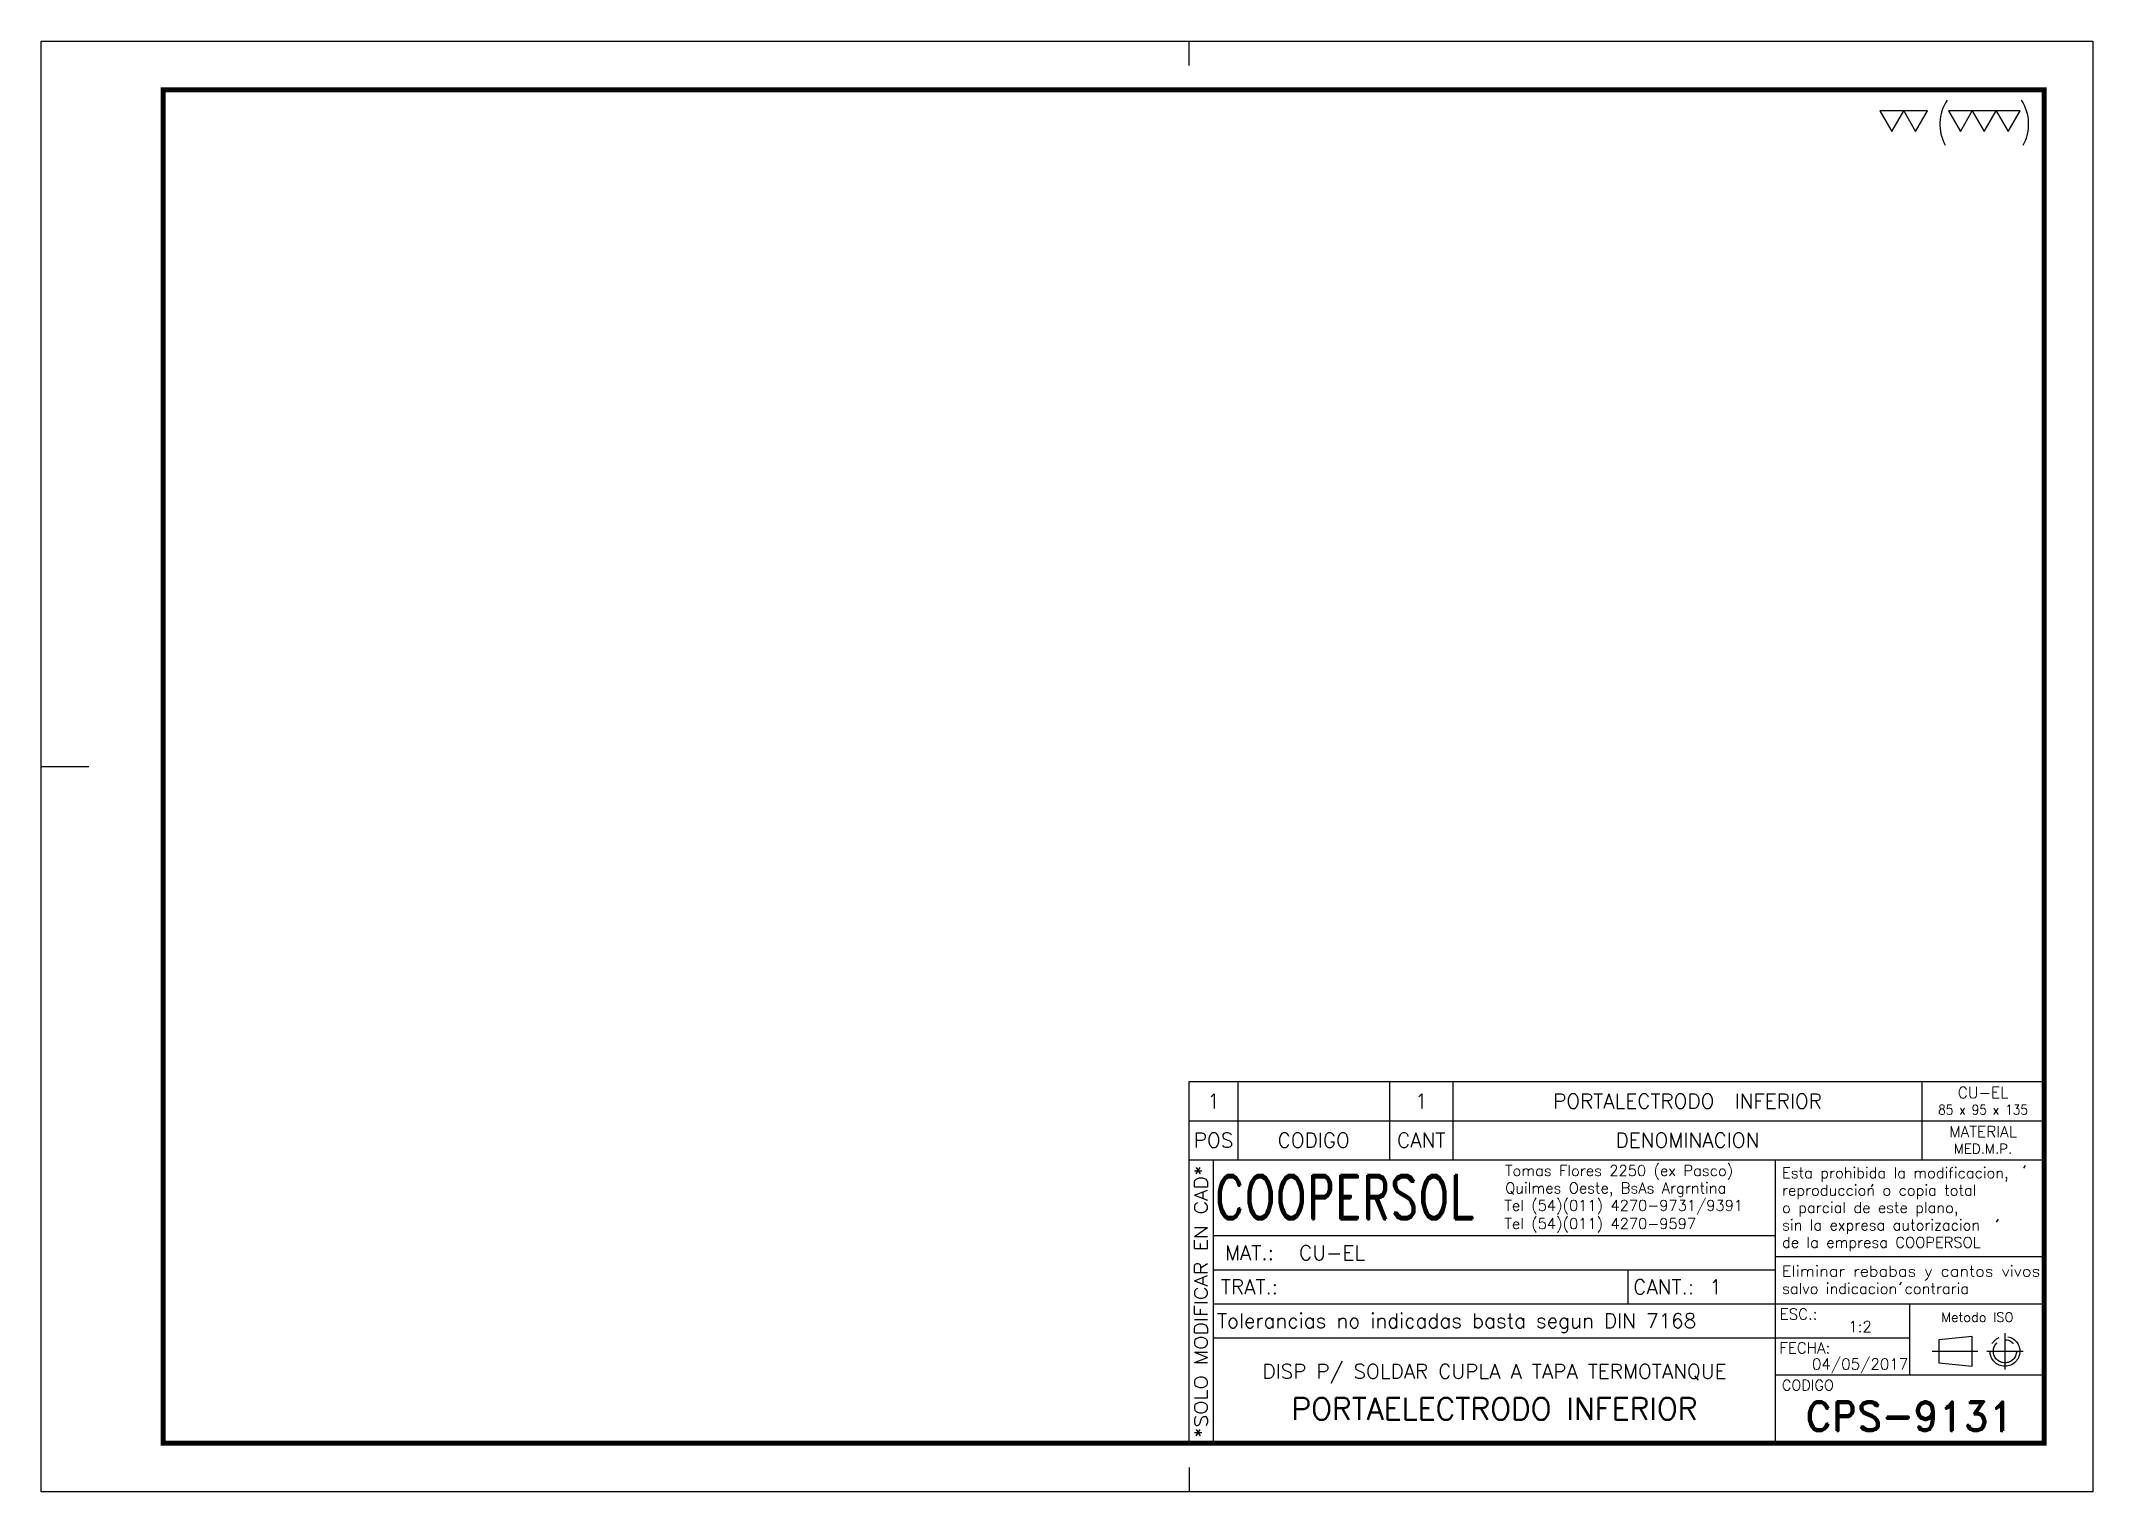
# Model space of a CAD drawing. Extents: x -13768 to 18086, y -10615 to 1188.
# Drawn here: x 5138.2 to 5558.2, y -2069 to -1772 of the extents above; entities that cross this region are included whole.
import ezdxf
from ezdxf.enums import TextEntityAlignment as Align

# ---------------------------------------------------------------- set-up
doc = ezdxf.new("R2010")
doc.units = 0
doc.header["$LTSCALE"] = 7.5
doc.header["$MEASUREMENT"] = 0
doc.linetypes.add('CENTER', pattern=[2, 1.25, -0.25, 0.25, -0.25])
doc.layers.get('0').update_dxf_attribs({"linetype": 'CONTINUOUS'})
for name, color, linetype in [('1', 1, 'CENTER'), ('CO', 3, 'CONTINUOUS'), ('FI', 1, 'CONTINUOUS')]:
    doc.layers.add(name, color=color, linetype=linetype)
doc.styles.add('ROMAND', font='ROMAND')
doc.styles.add('ROMANS', font='ROMANS.SHX')

# ---------------------------------------------------------------- blocks, each defined once
blk = doc.blocks.new('A3G')
for p, q in [((235, 292), (235, 297)), ((0, 148.5), (9.75, 148.5)), ((235, 5), (235, 0))]:
    blk.add_line(p, q)
blk.add_lwpolyline([(0, 297), (420, 297), (420, 0), (0, 0)], close=True)
at = {"const_width": 1}
blk.add_lwpolyline([(25, 287), (410, 287), (410, 10), (25, 10)], close=True, dxfattribs=at)
blk = doc.blocks.new('COOPERSOLROT-02')
for p, q in [((0, 58), (175, 58)), ((0, 0), (0, 58)), ((5, 0), (5, 58)), ((120, 0), (120, 58)), ((175, 0), (175, 58)), ((5, 42.5), (120, 42.5)), ((120, 38.19), (175, 38.19)), ((5, 35.5), (120, 35.5)), ((89.89, 28.5), (89.89, 35.5)), ((5, 28.5), (175, 28.5)), ((147.5, 14), (147.5, 28.5)), ((147.5, 21.5), (5, 21.5)), ((120, 14), (175, 14)), ((0, 0), (175, 0))]:
    blk.add_line(p, q)
at = {"color": 1, "linetype": 'CENTER'}
blk.add_line((166.98, 22.51), (166.98, 15.06), dxfattribs=at)
for points in [[(152.09, 18.79), (161.93, 18.79)], [(163.26, 18.79), (170.71, 18.79)]]:
    blk.add_lwpolyline(points, dxfattribs=at)
at = {"layer": '1'}
for points in [[(170.85, 56.26), (171.21, 56.85)], [(139.66, 52.43), (140.02, 53.02)], [(165.28, 45.22), (165.64, 45.81)], [(145.46, 32.42), (145.82, 33.01)]]:
    blk.add_lwpolyline(points, dxfattribs=at)
blk.add_lwpolyline([(160.25, 18.79), (160.25, 21.83), (153.47, 21.16), (153.47, 16.41), (160.25, 15.74)], close=True, dxfattribs=at)
for radius in [3.05, 2.37]:
    blk.add_circle((166.98, 18.79), radius, dxfattribs=at)
at = {"style": 'ROMANS', "width": 0.996387}
blk.add_text('*SOLO MODIFICAR EN CAD*', height=2.7, rotation=90, dxfattribs=at).set_placement((3.77, 1.09), (3.77, 56.81), align=Align.FIT)
at = {"style": 'ROMAND', "width": 0.75}
blk.add_text('COOPERSOL', height=9, dxfattribs=at).set_placement((5.26, 45.85))
at = {"style": 'ROMANS'}
for s, p in [('MAT.:', (7.32, 37.47)), ('TRAT.:', (6.5, 30.47)), ('CANT.:', (90.89, 30.47)), ('Tolerancias no indicadas basta segun DIN 7168', (5.7, 23.56))]:
    blk.add_text(s, height=3, dxfattribs=at).set_placement(p)
for tag, height, style, p in [('CONJUNTO', 2.3, 'ROMANS', (62.5, 17.5)), ('SUBCONJUNTO', 3, 'ROMANS', (62.5, 11.5)), ('COD-PLA', 6, 'ROMAND', (147.5, 5.5)), ('DENOMINACION', 4.5, 'ROMANS', (62.5, 4.75))]:
    blk.add_attdef(tag, text='', height=height, dxfattribs=dict(style=style)).set_placement(p, align=Align.MIDDLE)
at = {"layer": '1', "style": 'ROMANS'}
for s, height, p in [('Tomas Flores 2250 (ex Pasco)', 2.2, (64.69, 54.68)), ('Esta prohibida la modificacion,', 2.2, (121.36, 54.23)), ('Quilmes Oeste, BsAs Argrntina', 2.2, (64.69, 51.12)), ('reproduccion o copia total', 2.2, (121.36, 50.67)), ('Tel (54)(011) 4270-9731/9391', 2.2, (64.55, 47.56)), ('Tel (54)(011) 4270-9597', 2.2, (64.55, 43.83)), ('o parcial de este plano,', 2.2, (121.36, 47.11)), ('sin la expresa autorizacion ', 2.2, (121.36, 43.55)), ('de la empresa COOPERSOL', 2.2, (121.36, 39.99)), ('salvo indicacion contraria', 2.2, (121.36, 30.54)), ('ESC.:', 2.25, (120.89, 25.29)), ('FECHA:', 2.25, (120.81, 18.36)), ('CODIGO', 2.16, (121.33, 10.78))]:
    blk.add_text(s, height=height, dxfattribs=at).set_placement(p)
at = {"layer": '1', "style": 'ROMANS', "width": 0.96139}
blk.add_text('Eliminar rebabas y cantos vivos', height=2.2, dxfattribs=at).set_placement((121.34, 34.1), (174.21, 34.1), align=Align.FIT)
at = {"layer": '1', "style": 'ROMANS'}
blk.add_text('Metodo ISO', height=1.948, dxfattribs=at).set_placement((161.34, 25.77), align=Align.MIDDLE)
for tag, p in [('MAT', (22.51, 37.47)), ('TRAT', (22.51, 30.47)), ('CANT', (106.49, 30.47))]:
    blk.add_attdef(tag, p, '', height=3, dxfattribs=at)
for tag, p in [('ESC', (137.33, 22.73)), ('FECHA', (137.33, 15.06))]:
    blk.add_attdef(tag, text='', height=2.25, dxfattribs=at).set_placement(p, align=Align.CENTER)
blk = doc.blocks.new('LISPIE')
blk.add_line((0, 0), (0, 8))
at = {"layer": 'FI', "color": 7}
for p, q in [((0, 8), (175, 8)), ((10, 8), (10, 0)), ((41, 8), (41, 0)), ((54, 8), (54, 0)), ((150, 8), (150, 0))]:
    blk.add_line(p, q, dxfattribs=at)
at = {"style": 'ROMANS'}
for tag, height, p in [('POS', 3, (5, 4)), ('CODIGO', 3, (25.5, 4)), ('CANT', 3, (47.5, 4)), ('DENOMINACION', 3, (102, 4)), ('MATERIAL', 2.3, (162.5, 5.75)), ('MED.M.P.', 2, (162.5, 2.25))]:
    blk.add_attdef(tag, text='', height=height, dxfattribs=at).set_placement(p, align=Align.MIDDLE)

msp = doc.modelspace()

# ---------------------------------------------------------------- linework, layer by layer
at = {"layer": 'CO'}
for points in [[(5516.98225, -1790.53578), (5519.42641, -1786.30238), (5514.5381, -1786.30238)], [(5521.87056, -1790.53578), (5524.31471, -1786.30238), (5519.42641, -1786.30238)], [(5531.02852, -1790.53578), (5533.47267, -1786.30238), (5528.58437, -1786.30238)], [(5535.91682, -1790.53578), (5538.36098, -1786.30238), (5533.47267, -1786.30238)], [(5540.80513, -1790.53578), (5543.24928, -1786.30238), (5538.36098, -1786.30238)]]:
    msp.add_lwpolyline(points, close=True, dxfattribs=at)
for centre, start, end in [((5535.70495, -1789.00143), 146.5239677, 209.0231908), ((5536.1287, -1789.00143), 330.9768092, 33.4760323)]:
    msp.add_arc(centre, 8.88223, start, end, dxfattribs=at)

# ---------------------------------------------------------------- block references
msp.add_blockref('A3G', (5138.1677, -2068.99346))
ref = msp.add_blockref('LISPIE', (5373.1677, -1992.99346))
ref.add_attrib('POS', '1', dxfattribs={"height": 3, "style": 'ROMANS'}).set_placement((5378.1677, -1988.99346), align=Align.MIDDLE)
ref.add_attrib('DENOMINACION', 'PORTALECTRODO  INFERIOR', dxfattribs={"height": 3, "style": 'ROMANS'}).set_placement((5475.1677, -1988.99346), align=Align.MIDDLE)
ref.add_attrib('CANT', '1', dxfattribs={"height": 3, "style": 'ROMANS'}).set_placement((5420.6677, -1988.99346), align=Align.MIDDLE)
ref.add_attrib('MED.M.P.', '85 x 95 x 135', dxfattribs={"height": 2, "style": 'ROMANS', "width": 0.9}).set_placement((5535.6677, -1990.74346), align=Align.MIDDLE)
ref.add_attrib('MATERIAL', 'CU-EL', dxfattribs={"height": 2.3, "style": 'ROMANS'}).set_placement((5535.6677, -1987.24346), align=Align.MIDDLE)
msp.add_blockref('LISPIE', (5373.1677, -2000.99346)).add_auto_attribs({'POS': 'POS', 'DENOMINACION': 'DENOMINACION', 'CANT': 'CANT', 'CODIGO': 'CODIGO', 'MED.M.P.': 'MED.M.P.', 'MATERIAL': 'MATERIAL'})
ref = msp.add_blockref('COOPERSOLROT-02', (5373.1677, -2058.99346))
ref.add_attrib('COD-PLA', 'CPS-9131', dxfattribs={"height": 6, "style": 'ROMAND'}).set_placement((5520.6677, -2053.49346), align=Align.MIDDLE)
ref.add_attrib('FECHA', '04/05/2017', dxfattribs={"layer": '1', "height": 2.25, "style": 'ROMANS'}).set_placement((5510.50238, -2043.93246), align=Align.CENTER)
ref.add_attrib('MAT', 'CU-EL ', (5395.67299, -2021.52531), dxfattribs={"layer": '1', "height": 3, "style": 'ROMANS'})
ref.add_attrib('ESC', '1:2', dxfattribs={"layer": '1', "height": 2.25, "style": 'ROMANS'}).set_placement((5510.50238, -2036.26491), align=Align.CENTER)
ref.add_attrib('CANT', '1', (5479.65829, -2028.52531), dxfattribs={"layer": '1', "height": 3, "style": 'ROMANS'})
ref.add_attrib('DENOMINACION', 'PORTAELECTRODO INFERIOR', dxfattribs={"height": 4.5, "style": 'ROMANS'}).set_placement((5435.6677, -2051.95564), align=Align.MIDDLE)
ref.add_attrib('SUBCONJUNTO', 'DISP P/ SOLDAR CUPLA A TAPA TERMOTANQUE', dxfattribs={"height": 3, "style": 'ROMANS'}).set_placement((5435.6677, -2044.51561), align=Align.MIDDLE)

doc.saveas('drawing.dxf')
